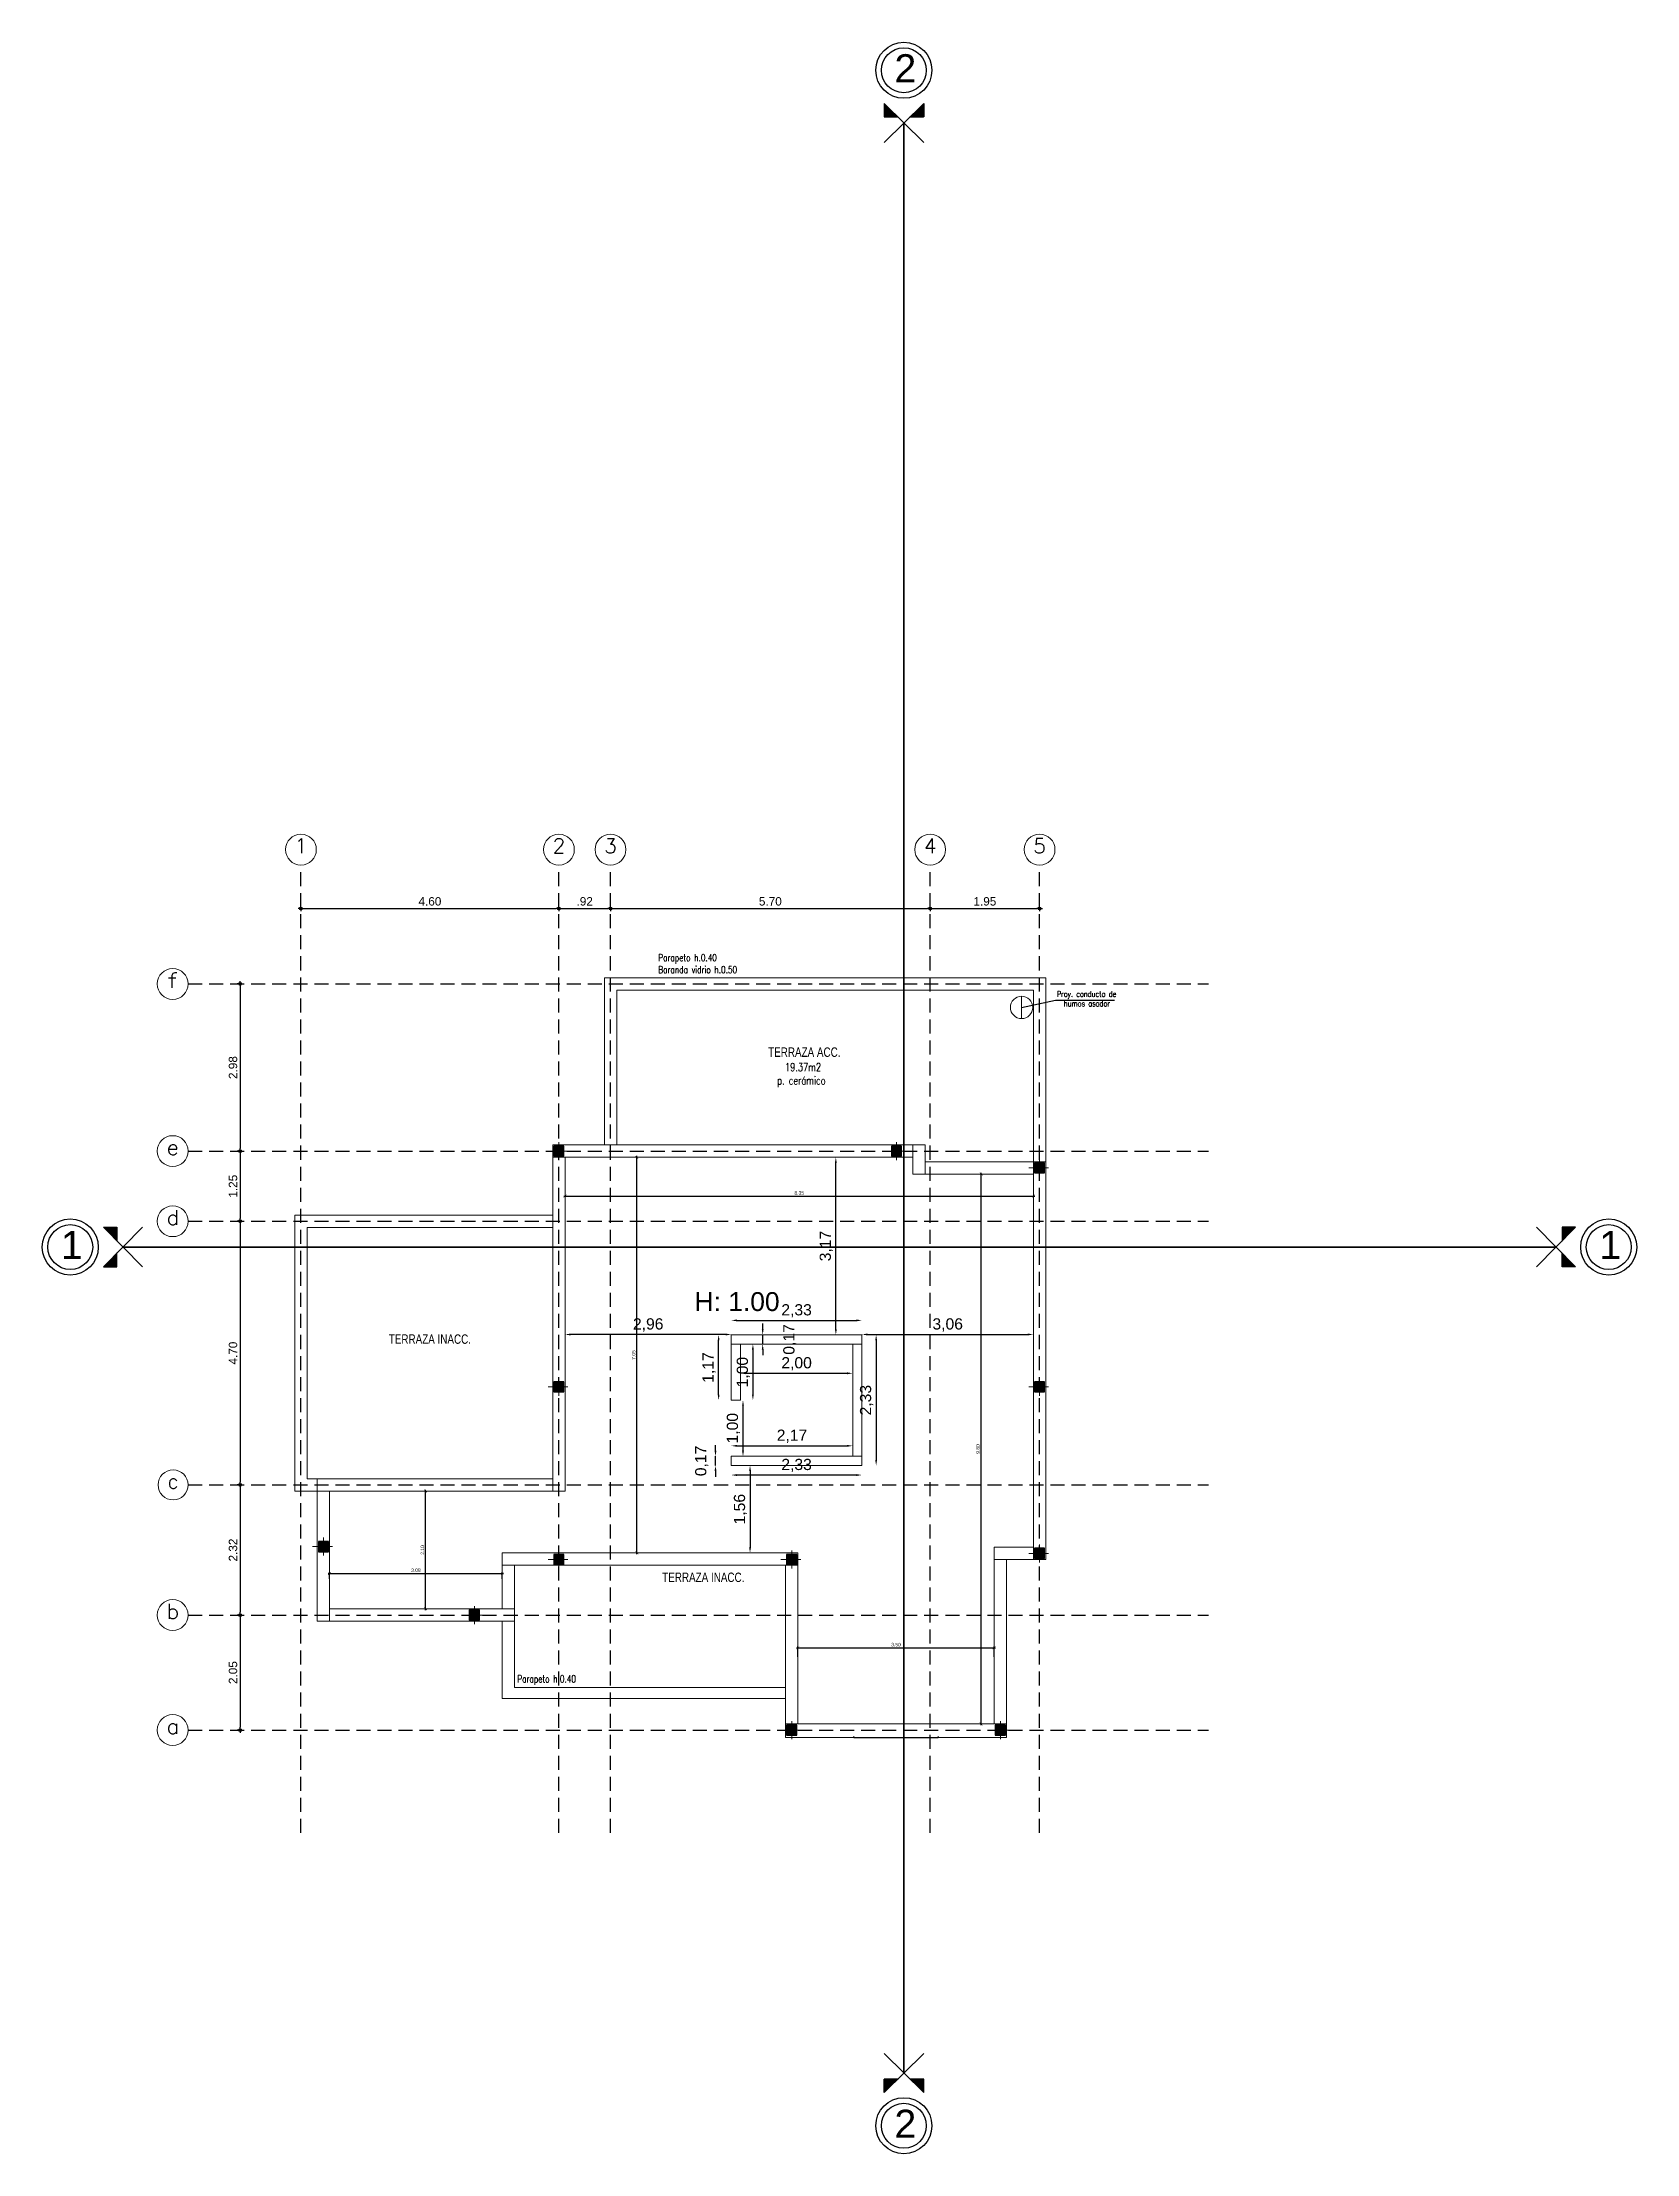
# Model space of a CAD drawing. Header units: millimetres. Extents: x 299 to 493, y -175 to -78.
# Drawn here: x 464.83 to 493.26, y -115.96 to -78.32 of the extents above; entities that cross this region are included whole.
import ezdxf
from ezdxf.enums import TextEntityAlignment as Align

# ---------------------------------------------------------------- set-up
doc = ezdxf.new("R2010")
doc.units = ezdxf.units.MM
for name, pattern in [('$3$HIDDEN', [0.375, 0.25, -0.125]), ('BORDER2', [0.875, 0.25, -0.125, 0.25, -0.125, 0, -0.125]), ('DASHED2', [9.525, 6.35, -3.175])]:
    doc.linetypes.add(name, pattern=pattern)
for name, color, linetype in [('0-TEXTO', 4, 'Continuous'), ('005 SOLADOS', 8, 'Continuous'), ('02AGUA FRIA170', 170, 'Continuous'), ('04', 4, 'Continuous'), ('B-COTAS', 1, 'Continuous'), ('BARANDAS', 6, 'Continuous'), ('DIM-COTAS', 2, 'Continuous'), ('MUEBLE', 8, 'Continuous')]:
    doc.layers.add(name, color=color, linetype=linetype)
for name, color, linetype, lineweight in [('0.10', 7, 'Continuous', 13), ('01MUEBLES251', 251, 'Continuous', 9), ('A-WALL', 3, 'Continuous', 9)]:
    doc.layers.add(name, color=color, linetype=linetype, lineweight=lineweight)
doc.styles.add('Arial', font='arial.ttf', dxfattribs={"height": 0.15})
doc.styles.add('CYPETXT_romans', font='romans__.ttf', dxfattribs={"height": 0.2})
doc.styles.add('DESLOC', font='arial.ttf', dxfattribs={"width": 0.75})
doc.styles.add('RomanS', font='romans.shx')
doc.styles.get("Standard").update_dxf_attribs({"font": 'arial.ttf'})
doc.styles.add('SWIS', font='arial.ttf')
doc.dimstyles.new('25', dxfattribs={"dimscale": 0, "dimtxt": 0.0625, "dimasz": 0.05, "dimexe": 0.025, "dimexo": 0.0625, "dimgap": 0.025, "dimtad": 1, "dimzin": 0, "dimdsep": 46, "dimtxsty": 'SWIS', "dimblk": 'ARCHTICK', "dimcen": 0.05, "dimdle": 0.025, "dimclrd": 1, "dimclre": 8, "dimclrt": 1, "dimazin": 0, "dimtfac": 1, "dimtix": 1, "dimtofl": 0, "dimtmove": 1, "dimatfit": 0, "dimfxl": 1, "dimtolj": 1, "dimtzin": 0, "dimlwd": -1, "dimlwe": -1, "dimarcsym": 0})
doc.dimstyles.new('Cota 1-100', dxfattribs={"dimtxt": 0.2, "dimasz": 0.1, "dimexe": 0.05, "dimexo": 0.05, "dimgap": 0.05, "dimtad": 1, "dimzin": 1, "dimtxsty": 'Standard', "dimcen": 0.1, "dimse1": 1, "dimse2": 1, "dimaunit": 1, "dimadec": 4, "dimazin": 0, "dimtfac": 1, "dimtmove": 2, "dimatfit": 3, "dimfxl": 1, "dimarcsym": 0})
doc.dimstyles.new('DIM100', dxfattribs={"dimtxt": 0.16, "dimasz": 0.1, "dimexe": 0, "dimexo": 0, "dimgap": 0.12, "dimtad": 1, "dimzin": 4, "dimdsep": 46, "dimtxsty": 'RomanS', "dimblk1": 'DIMBLK', "dimblk2": 'DIMBLK', "dimsah": 1, "dimcen": 0, "dimse1": 1, "dimse2": 1, "dimclrd": 8, "dimclre": 2, "dimclrt": 2, "dimadec": 0, "dimazin": 0, "dimtfac": 1, "dimtix": 1, "dimtmove": 2, "dimatfit": 3, "dimldrblk": 'DIMBLK', "dimfxl": 1, "dimtvp": 1.75, "dimtolj": 1, "dimtzin": 4, "dimarcsym": 0})

msp = doc.modelspace()

# ---------------------------------------------------------------- texts
at = {"layer": '0-TEXTO', "attachment_point": 1, "style": 'DESLOC'}
for s, width, gutter_width, heights, insert, char_height in [('{\\Fromans|c0;\\H0.85x;\\PParapeto h.0.40 \\PBaranda vidrio h.0.50}', 2.94197, 0.96, [0.834], (475.814, -94.367, 0.041), 0.15), ('{\\Fromans|c0;\\H0.85x;\\P\\pi1.02731;Proy. conducto de \\P\\pi1.15116;humos asador}', 2.94197, 0.96, [0.834], (481.893, -95.068, 0.041), 0.12), ('\\pi0.66651;TERRAZA ACC.\\P\\pi0.96809;{\\Fromans|c0;\\H0.85x;19.37m2\\P\\pi0.8279;p. cerámico}', 2.34699, 1.5, [1.363], (477.106, -96.242, 0.041), 0.16793), ('\\pi0.57854;TERRAZA INACC.', 2.34699, 1.5, [1.363], (470.43, -101.357, 0.041), 0.16793), ('\\pi0.57854;TERRAZA INACC.', 2.34699, 1.5, [1.363], (475.305, -105.603, 0.041), 0.16793), ('{\\Fromans|c0;\\H0.85x;\\PParapeto h.0.40 }', 2.94197, 0.96, [0.834], (473.301, -107.221, 0.041), 0.15)]:
    msp.add_mtext_dynamic_manual_height_columns(s, width=width, gutter_width=gutter_width, heights=heights, dxfattribs=dict(at, insert=insert, char_height=char_height))
at = {"layer": '04', "insert": (476.46, -100.604, 0.041), "char_height": 0.3368, "attachment_point": 1}
msp.add_mtext_dynamic_manual_height_columns('H: 1.00', width=7.00812, gutter_width=1.684, heights=[0], dxfattribs=at)

# ---------------------------------------------------------------- blocks, each defined once
blk = doc.blocks.new('DIMBLK')
for q in [(-1, 0), (0, 1), (1, 0), (0, -1)]:
    blk.add_line((0, 0), q)
blk.add_circle((0, 0), 0.5)
blk = doc.blocks.new('*D439')
at = {"layer": 'Defpoints', "color": 0, "transparency": 16777216}
for p in [(242.228, -138.785), (246.828, -138.785), (246.828, -138.785)]:
    blk.add_point(p, dxfattribs=at)
at = {"layer": 'DIM-COTAS', "color": 8, "transparency": 16777216}
blk.add_line((242.278, -138.785), (246.778, -138.785), dxfattribs=at)
at = {"layer": 'DIM-COTAS', "color": 8, "transparency": 16777216, "xscale": 0.05, "yscale": 0.05, "zscale": 0.05, "rotation": 180}
blk.add_blockref('DIMBLK', (242.228, -138.785), dxfattribs=at)
at = {"layer": 'DIM-COTAS', "color": 8, "transparency": 16777216, "xscale": 0.05, "yscale": 0.05, "zscale": 0.05}
blk.add_blockref('DIMBLK', (246.828, -138.785), dxfattribs=at)
at = {"layer": 'DIM-COTAS', "color": 2, "transparency": 16777216, "insert": (244.528, -138.659), "char_height": 0.15, "attachment_point": 5}
blk.add_mtext('\\A1;4.60', dxfattribs=at)
blk = doc.blocks.new('*D440')
at = {"layer": 'Defpoints', "color": 0, "transparency": 16777216}
for p in [(246.828, -138.785), (247.748, -138.785), (247.748, -138.785)]:
    blk.add_point(p, dxfattribs=at)
at = {"layer": 'DIM-COTAS', "color": 8, "transparency": 16777216}
blk.add_line((246.878, -138.785), (247.698, -138.785), dxfattribs=at)
at = {"layer": 'DIM-COTAS', "color": 8, "transparency": 16777216, "xscale": 0.05, "yscale": 0.05, "zscale": 0.05, "rotation": 180}
blk.add_blockref('DIMBLK', (246.828, -138.785), dxfattribs=at)
at = {"layer": 'DIM-COTAS', "color": 8, "transparency": 16777216, "xscale": 0.05, "yscale": 0.05, "zscale": 0.05}
blk.add_blockref('DIMBLK', (247.748, -138.785), dxfattribs=at)
at = {"layer": 'DIM-COTAS', "color": 2, "transparency": 16777216, "insert": (247.288, -138.659), "char_height": 0.15, "attachment_point": 5}
blk.add_mtext('\\A1;.92', dxfattribs=at)
blk = doc.blocks.new('*D441')
at = {"layer": 'Defpoints', "color": 0, "transparency": 16777216}
for p in [(253.448, -138.785), (255.398, -138.785), (255.398, -138.785)]:
    blk.add_point(p, dxfattribs=at)
at = {"layer": 'DIM-COTAS', "color": 8, "transparency": 16777216}
blk.add_line((253.498, -138.785), (255.348, -138.785), dxfattribs=at)
at = {"layer": 'DIM-COTAS', "color": 8, "transparency": 16777216, "xscale": 0.05, "yscale": 0.05, "zscale": 0.05, "rotation": 180}
blk.add_blockref('DIMBLK', (253.448, -138.785), dxfattribs=at)
at = {"layer": 'DIM-COTAS', "color": 8, "transparency": 16777216, "xscale": 0.05, "yscale": 0.05, "zscale": 0.05}
blk.add_blockref('DIMBLK', (255.398, -138.785), dxfattribs=at)
at = {"layer": 'DIM-COTAS', "color": 2, "transparency": 16777216, "insert": (254.423, -138.659), "char_height": 0.15, "attachment_point": 5}
blk.add_mtext('\\A1;1.95', dxfattribs=at)
blk = doc.blocks.new('*D442')
at = {"layer": 'Defpoints', "color": 0, "transparency": 16777216}
for p in [(247.748, -138.785), (253.448, -138.785), (253.448, -138.785)]:
    blk.add_point(p, dxfattribs=at)
at = {"layer": 'DIM-COTAS', "color": 8, "transparency": 16777216}
blk.add_line((247.798, -138.785), (253.398, -138.785), dxfattribs=at)
at = {"layer": 'DIM-COTAS', "color": 8, "transparency": 16777216, "xscale": 0.05, "yscale": 0.05, "zscale": 0.05, "rotation": 180}
blk.add_blockref('DIMBLK', (247.748, -138.785), dxfattribs=at)
at = {"layer": 'DIM-COTAS', "color": 8, "transparency": 16777216, "xscale": 0.05, "yscale": 0.05, "zscale": 0.05}
blk.add_blockref('DIMBLK', (253.448, -138.785), dxfattribs=at)
at = {"layer": 'DIM-COTAS', "color": 2, "transparency": 16777216, "insert": (250.598, -138.659), "char_height": 0.15, "attachment_point": 5}
blk.add_mtext('\\A1;5.70', dxfattribs=at)
blk = doc.blocks.new('*D443')
at = {"layer": 'Defpoints', "color": 0, "transparency": 16777216}
for p in [(241.144, -143.111), (241.144, -144.361), (241.144, -144.361)]:
    blk.add_point(p, dxfattribs=at)
at = {"layer": 'DIM-COTAS', "color": 8, "transparency": 16777216}
blk.add_line((241.144, -143.161), (241.144, -144.311), dxfattribs=at)
at = {"layer": 'DIM-COTAS', "color": 8, "transparency": 16777216, "xscale": 0.05, "yscale": 0.05, "zscale": 0.05}
for p, rotation in [((241.144, -143.111), 90), ((241.144, -144.361), 270)]:
    blk.add_blockref('DIMBLK', p, dxfattribs=dict(at, rotation=rotation))
at = {"layer": 'DIM-COTAS', "color": 2, "transparency": 16777216, "insert": (241.018, -143.736), "char_height": 0.15, "attachment_point": 5, "rotation": 90}
blk.add_mtext('\\A1;1.25', dxfattribs=at)
blk = doc.blocks.new('*D444')
at = {"layer": 'Defpoints', "color": 0, "transparency": 16777216}
for p in [(241.144, -144.361), (241.144, -149.061), (241.144, -149.061)]:
    blk.add_point(p, dxfattribs=at)
at = {"layer": 'DIM-COTAS', "color": 8, "transparency": 16777216}
blk.add_line((241.144, -144.411), (241.144, -149.011), dxfattribs=at)
at = {"layer": 'DIM-COTAS', "color": 8, "transparency": 16777216, "xscale": 0.05, "yscale": 0.05, "zscale": 0.05}
for p, rotation in [((241.144, -144.361), 90), ((241.144, -149.061), 270)]:
    blk.add_blockref('DIMBLK', p, dxfattribs=dict(at, rotation=rotation))
at = {"layer": 'DIM-COTAS', "color": 2, "transparency": 16777216, "insert": (241.018, -146.711), "char_height": 0.15, "attachment_point": 5, "rotation": 90}
blk.add_mtext('\\A1;4.70', dxfattribs=at)
blk = doc.blocks.new('*D445')
at = {"layer": 'Defpoints', "color": 0, "transparency": 16777216}
for p in [(241.144, -149.061), (241.144, -151.381), (241.144, -151.381)]:
    blk.add_point(p, dxfattribs=at)
at = {"layer": 'DIM-COTAS', "color": 8, "transparency": 16777216}
blk.add_line((241.144, -149.111), (241.144, -151.331), dxfattribs=at)
at = {"layer": 'DIM-COTAS', "color": 8, "transparency": 16777216, "xscale": 0.05, "yscale": 0.05, "zscale": 0.05}
for p, rotation in [((241.144, -149.061), 90), ((241.144, -151.381), 270)]:
    blk.add_blockref('DIMBLK', p, dxfattribs=dict(at, rotation=rotation))
at = {"layer": 'DIM-COTAS', "color": 2, "transparency": 16777216, "insert": (241.018, -150.221), "char_height": 0.15, "attachment_point": 5, "rotation": 90}
blk.add_mtext('\\A1;2.32', dxfattribs=at)
blk = doc.blocks.new('*D446')
at = {"layer": 'Defpoints', "color": 0, "transparency": 16777216}
for p in [(241.144, -151.381), (241.144, -153.431), (241.144, -153.431)]:
    blk.add_point(p, dxfattribs=at)
at = {"layer": 'DIM-COTAS', "color": 8, "transparency": 16777216}
blk.add_line((241.144, -151.431), (241.144, -153.381), dxfattribs=at)
at = {"layer": 'DIM-COTAS', "color": 8, "transparency": 16777216, "xscale": 0.05, "yscale": 0.05, "zscale": 0.05}
for p, rotation in [((241.144, -151.381), 90), ((241.144, -153.431), 270)]:
    blk.add_blockref('DIMBLK', p, dxfattribs=dict(at, rotation=rotation))
at = {"layer": 'DIM-COTAS', "color": 2, "transparency": 16777216, "insert": (241.018, -152.406), "char_height": 0.15, "attachment_point": 5, "rotation": 90}
blk.add_mtext('\\A1;2.05', dxfattribs=at)
blk = doc.blocks.new('*D438')
at = {"layer": 'Defpoints', "color": 0, "transparency": 16777216}
for p in [(241.144, -140.131), (241.144, -143.111), (241.144, -143.111)]:
    blk.add_point(p, dxfattribs=at)
at = {"layer": 'DIM-COTAS', "color": 8, "transparency": 16777216}
blk.add_line((241.144, -140.181), (241.144, -143.061), dxfattribs=at)
at = {"layer": 'DIM-COTAS', "color": 8, "transparency": 16777216, "xscale": 0.05, "yscale": 0.05, "zscale": 0.05}
for p, rotation in [((241.144, -140.131), 90), ((241.144, -143.111), 270)]:
    blk.add_blockref('DIMBLK', p, dxfattribs=dict(at, rotation=rotation))
at = {"layer": 'DIM-COTAS', "color": 2, "transparency": 16777216, "insert": (241.018, -141.621), "char_height": 0.15, "attachment_point": 5, "rotation": 90}
blk.add_mtext('\\A1;2.98', dxfattribs=at)
blk = doc.blocks.new('_ArchTick')
at = {"color": 0, "linetype": 'ByBlock', "const_width": 0.15}
blk.add_lwpolyline([(-0.5, -0.5), (0.5, 0.5)], dxfattribs=at)
blk = doc.blocks.new('*D523')
at = {"layer": '04', "color": 8, "transparency": 16777216}
for p, q in [((475.409, -98.2), (475.407, -98.2)), ((475.409, -105.25), (475.407, -105.25))]:
    blk.add_line(p, q, dxfattribs=at)
at = {"layer": '04', "color": 1, "transparency": 16777216}
blk.add_line((475.432, -105.275), (475.432, -98.175), dxfattribs=at)
at = {"layer": 'Defpoints', "color": 0, "transparency": 16777216}
for p in [(475.432, -98.2), (475.472, -98.2), (475.472, -105.25)]:
    blk.add_point(p, dxfattribs=at)
at = {"layer": '04', "color": 1, "transparency": 16777216, "xscale": 0.05, "yscale": 0.05, "zscale": 0.05}
for p, rotation in [((475.432, -98.2), 90), ((475.432, -105.25), 270)]:
    blk.add_blockref('_ArchTick', p, dxfattribs=dict(at, rotation=rotation))
at = {"layer": '04', "color": 1, "transparency": 16777216, "insert": (475.375, -101.725), "char_height": 0.0625, "attachment_point": 5, "rotation": 90, "style": 'SWIS'}
blk.add_mtext('\\A1;7.05', dxfattribs=at)
blk = doc.blocks.new('*D524')
at = {"layer": '04', "color": 1, "transparency": 16777216}
blk.add_line((474.127, -98.893), (482.527, -98.893), dxfattribs=at)
at = {"layer": '04', "color": 8, "transparency": 16777216}
for p, q in [((474.152, -98.87), (474.152, -98.868)), ((482.502, -98.87), (482.502, -98.868))]:
    blk.add_line(p, q, dxfattribs=at)
at = {"layer": 'Defpoints', "color": 0, "transparency": 16777216}
for p in [(474.152, -98.932), (482.502, -98.893), (482.502, -98.932)]:
    blk.add_point(p, dxfattribs=at)
at = {"layer": '04', "color": 1, "transparency": 16777216, "xscale": 0.05, "yscale": 0.05, "zscale": 0.05, "rotation": 180}
blk.add_blockref('_ArchTick', (474.152, -98.893), dxfattribs=at)
at = {"layer": '04', "color": 1, "transparency": 16777216, "xscale": 0.05, "yscale": 0.05, "zscale": 0.05}
blk.add_blockref('_ArchTick', (482.502, -98.893), dxfattribs=at)
at = {"layer": '04', "color": 1, "transparency": 16777216, "insert": (478.327, -98.836), "char_height": 0.0625, "attachment_point": 5, "style": 'SWIS'}
blk.add_mtext('\\A1;8.35', dxfattribs=at)
blk = doc.blocks.new('*D522')
at = {"layer": '04', "color": 8, "transparency": 16777216}
for p, q in [((481.548, -98.5), (481.546, -98.5)), ((481.548, -108.3), (481.546, -108.3))]:
    blk.add_line(p, q, dxfattribs=at)
at = {"layer": '04', "color": 1, "transparency": 16777216}
blk.add_line((481.571, -108.325), (481.571, -98.475), dxfattribs=at)
at = {"layer": 'Defpoints', "color": 0, "transparency": 16777216}
for p in [(481.571, -98.5), (481.611, -98.5), (481.611, -108.3)]:
    blk.add_point(p, dxfattribs=at)
at = {"layer": '04', "color": 1, "transparency": 16777216, "xscale": 0.05, "yscale": 0.05, "zscale": 0.05}
for p, rotation in [((481.571, -98.5), 90), ((481.571, -108.3), 270)]:
    blk.add_blockref('_ArchTick', p, dxfattribs=dict(at, rotation=rotation))
at = {"layer": '04', "color": 1, "transparency": 16777216, "insert": (481.514, -103.4), "char_height": 0.0625, "attachment_point": 5, "rotation": 90, "style": 'SWIS'}
blk.add_mtext('\\A1;9.80', dxfattribs=at)
blk = doc.blocks.new('ejes de replanteo')
at = {"layer": '02AGUA FRIA170'}
h = blk.add_hatch(color=256, dxfattribs=at)
h.dxf.hatch_style = 1
h.paths.add_polyline_path([(20.168, 38.9), (20.168, 38.65), (20.418, 38.65)])
h = blk.add_hatch(color=256, dxfattribs=at)
h.dxf.hatch_style = 1
h.paths.add_polyline_path([(20.875, 38.9), (20.625, 38.65), (20.875, 38.65)])
h = blk.add_hatch(color=256, dxfattribs=at)
h.dxf.hatch_style = 1
h.paths.add_polyline_path([(6.25, 18.869), (6.5, 18.619), (6.5, 18.869)])
h = blk.add_hatch(color=256, dxfattribs=at)
h.dxf.hatch_style = 1
h.paths.add_polyline_path([(32.497, 18.869), (32.247, 18.869), (32.247, 18.619)])
h = blk.add_hatch(color=256, dxfattribs=at)
h.dxf.hatch_style = 1
h.paths.add_polyline_path([(6.25, 18.162), (6.5, 18.162), (6.5, 18.412)])
h = blk.add_hatch(color=256, dxfattribs=at)
h.dxf.hatch_style = 1
h.paths.add_polyline_path([(32.497, 18.162), (32.247, 18.412), (32.247, 18.162)])
h = blk.add_hatch(color=256, dxfattribs=at)
h.dxf.hatch_style = 1
h.paths.add_polyline_path([(20.168, 3.445), (20.418, 3.695), (20.168, 3.695)])
h = blk.add_hatch(color=256, dxfattribs=at)
h.dxf.hatch_style = 1
h.paths.add_polyline_path([(20.875, 3.445), (20.875, 3.695), (20.625, 3.695)])
for p, q in [((20.168, 38.203), (20.875, 38.9)), ((20.168, 38.9), (20.875, 38.203)), ((20.168, 38.9), (20.168, 38.66)), ((20.875, 38.9), (20.875, 38.66)), ((20.168, 38.66), (20.418, 38.66)), ((20.875, 38.66), (20.625, 38.66)), ((6.947, 18.162), (6.25, 18.869)), ((6.25, 18.162), (6.947, 18.869)), ((6.25, 18.869), (6.49, 18.869)), ((6.49, 18.869), (6.49, 18.619)), ((31.8, 18.869), (32.497, 18.162)), ((32.497, 18.869), (31.8, 18.162)), ((32.497, 18.869), (32.257, 18.869)), ((32.257, 18.869), (32.257, 18.619)), ((6.25, 18.162), (6.49, 18.162)), ((6.49, 18.162), (6.49, 18.412)), ((32.257, 18.162), (32.257, 18.412)), ((32.497, 18.162), (32.257, 18.162)), ((20.875, 4.142), (20.168, 3.445)), ((20.875, 3.445), (20.168, 4.142)), ((20.168, 3.445), (20.168, 3.685)), ((20.168, 3.685), (20.418, 3.685)), ((20.875, 3.685), (20.625, 3.685)), ((20.875, 3.445), (20.875, 3.685))]:
    blk.add_line(p, q, dxfattribs=at)
at = {"layer": '02AGUA FRIA170', "linetype": 'BORDER2', "const_width": 0.03}
for points in [[(20.521, 38.552), (20.521, 3.794)], [(6.599, 18.516), (32.149, 18.516)]]:
    blk.add_lwpolyline(points, dxfattribs=at)
at = {"layer": '02AGUA FRIA170'}
for centre, radius in [((20.521, 39.492), 0.5), ((20.521, 39.492), 0.4), ((5.659, 18.516), 0.5), ((5.659, 18.516), 0.4), ((33.089, 18.516), 0.5), ((33.089, 18.516), 0.4), ((20.521, 2.853), 0.5), ((20.521, 2.853), 0.4)]:
    blk.add_circle(centre, radius, dxfattribs=at)
at = {"layer": '02AGUA FRIA170', "style": 'Arial'}
for s, p in [('2', (20.354, 39.278)), ('1', (5.492, 18.302)), ('1', (32.922, 18.302)), ('2', (20.354, 2.639))]:
    blk.add_text(s, height=0.5, dxfattribs=at).set_placement(p)
blk = doc.blocks.new('columna 20x20')
at = {"transparency": 33554687}
h = blk.add_hatch(color=220, dxfattribs=at)
h.dxf.hatch_style = 1
h.paths.add_polyline_path([(979.633, 157.587), (979.833, 157.587), (979.833, 157.387), (979.633, 157.387)])
at = {"layer": 'BARANDAS'}
blk.add_lwpolyline([(979.633, 157.587), (979.833, 157.587), (979.833, 157.387), (979.633, 157.387), (979.633, 157.587)], dxfattribs=at)
at = {"layer": 'MUEBLE', "linetype": 'DASHED2', "lineweight": 5, "ltscale": 0.1}
for points in [[(979.733, 157.702), (979.733, 157.308)], [(979.555, 157.487), (979.911, 157.487)]]:
    blk.add_lwpolyline(points, dxfattribs=at)
blk = doc.blocks.new('*D525')
at = {"layer": '04', "color": 1, "transparency": 16777216}
blk.add_line((471.665, -106.275), (471.665, -104.125), dxfattribs=at)
at = {"layer": '04', "color": 8, "transparency": 16777216}
for p, q in [((471.665, -104.15), (471.69, -104.15)), ((471.665, -106.25), (471.69, -106.25))]:
    blk.add_line(p, q, dxfattribs=at)
at = {"layer": 'Defpoints', "color": 0, "transparency": 16777216}
for p in [(471.602, -104.15), (471.665, -104.15), (471.602, -106.25)]:
    blk.add_point(p, dxfattribs=at)
at = {"layer": '04', "color": 1, "transparency": 16777216, "xscale": 0.05, "yscale": 0.05, "zscale": 0.05}
for p, rotation in [((471.665, -104.15), 90), ((471.665, -106.25), 270)]:
    blk.add_blockref('_ArchTick', p, dxfattribs=dict(at, rotation=rotation))
at = {"layer": '04', "color": 1, "transparency": 16777216, "insert": (471.608, -105.2), "char_height": 0.0625, "attachment_point": 5, "rotation": 90, "style": 'SWIS'}
blk.add_mtext('\\A1;2.10', dxfattribs=at)
blk = doc.blocks.new('*D526')
at = {"layer": '04', "color": 1, "transparency": 16777216}
blk.add_line((469.927, -105.618), (473.057, -105.618), dxfattribs=at)
at = {"layer": '04', "color": 8, "transparency": 16777216}
for p, q in [((469.952, -105.713), (469.952, -105.593)), ((473.032, -105.713), (473.032, -105.593))]:
    blk.add_line(p, q, dxfattribs=at)
at = {"layer": 'Defpoints', "color": 0, "transparency": 16777216}
for p in [(473.032, -105.618), (469.952, -105.775), (473.032, -105.775)]:
    blk.add_point(p, dxfattribs=at)
at = {"layer": '04', "color": 1, "transparency": 16777216, "xscale": 0.05, "yscale": 0.05, "zscale": 0.05, "rotation": 180}
blk.add_blockref('_ArchTick', (469.952, -105.618), dxfattribs=at)
at = {"layer": '04', "color": 1, "transparency": 16777216, "xscale": 0.05, "yscale": 0.05, "zscale": 0.05}
blk.add_blockref('_ArchTick', (473.032, -105.618), dxfattribs=at)
at = {"layer": '04', "color": 1, "transparency": 16777216, "insert": (471.492, -105.561), "char_height": 0.0625, "attachment_point": 5, "style": 'SWIS'}
blk.add_mtext('\\A1;3.08', dxfattribs=at)
blk = doc.blocks.new('*D527')
at = {"layer": '04', "color": 1, "transparency": 16777216}
blk.add_line((478.277, -106.944), (481.827, -106.944), dxfattribs=at)
at = {"layer": '04', "color": 8, "transparency": 16777216}
for p, q in [((478.302, -107.106), (478.302, -106.919)), ((481.802, -107.106), (481.802, -106.919))]:
    blk.add_line(p, q, dxfattribs=at)
at = {"layer": 'Defpoints', "color": 0, "transparency": 16777216}
for p in [(478.302, -107.168), (481.802, -106.944), (481.802, -107.168)]:
    blk.add_point(p, dxfattribs=at)
at = {"layer": '04', "color": 1, "transparency": 16777216, "xscale": 0.05, "yscale": 0.05, "zscale": 0.05, "rotation": 180}
blk.add_blockref('_ArchTick', (478.302, -106.944), dxfattribs=at)
at = {"layer": '04', "color": 1, "transparency": 16777216, "xscale": 0.05, "yscale": 0.05, "zscale": 0.05}
blk.add_blockref('_ArchTick', (481.802, -106.944), dxfattribs=at)
at = {"layer": '04', "color": 1, "transparency": 16777216, "insert": (480.052, -106.887), "char_height": 0.0625, "attachment_point": 5, "style": 'SWIS'}
blk.add_mtext('\\A1;3.50', dxfattribs=at)
blk = doc.blocks.new('*D535')
at = {"layer": '04', "color": 0, "lineweight": -2, "transparency": 16777216}
blk.add_line((477.215, -101.108), (479.345, -101.108), dxfattribs=at)
at = {"layer": '04', "color": 0, "transparency": 16777216}
for points in [[(477.215, -101.091), (477.215, -101.124), (477.115, -101.108)], [(479.345, -101.091), (479.345, -101.124), (479.445, -101.108)]]:
    blk.add_solid(points, dxfattribs=at)
at = {"layer": 'Defpoints', "color": 0, "transparency": 16777216}
for p in [(479.445, -101.108), (477.115, -101.365), (479.445, -101.365)]:
    blk.add_point(p, dxfattribs=at)
at = {"layer": '04', "color": 0, "transparency": 16777216, "insert": (478.28, -100.937), "char_height": 0.2, "attachment_point": 5}
blk.add_mtext('2,33', dxfattribs=at)
blk = doc.blocks.new('*D536')
at = {"layer": '04', "color": 0, "lineweight": -2, "transparency": 16777216}
blk.add_line((479.698, -101.465), (479.698, -103.595), dxfattribs=at)
at = {"layer": '04', "color": 0, "transparency": 16777216}
for points in [[(479.681, -101.465), (479.715, -101.465), (479.698, -101.365)], [(479.681, -103.595), (479.715, -103.595), (479.698, -103.695)]]:
    blk.add_solid(points, dxfattribs=at)
at = {"layer": 'Defpoints', "color": 0, "transparency": 16777216}
for p in [(479.445, -101.365), (479.445, -103.695), (479.698, -103.695)]:
    blk.add_point(p, dxfattribs=at)
at = {"layer": '04', "color": 0, "transparency": 16777216, "insert": (479.528, -102.53), "char_height": 0.2, "attachment_point": 5, "rotation": 90}
blk.add_mtext('2,33', dxfattribs=at)
blk = doc.blocks.new('*D537')
at = {"layer": '04', "color": 0, "lineweight": -2, "transparency": 16777216}
blk.add_line((477.38, -102.051), (479.18, -102.051), dxfattribs=at)
at = {"layer": '04', "color": 0, "transparency": 16777216}
for points in [[(477.38, -102.034), (477.38, -102.068), (477.28, -102.051)], [(479.18, -102.034), (479.18, -102.068), (479.28, -102.051)]]:
    blk.add_solid(points, dxfattribs=at)
at = {"layer": 'Defpoints', "color": 0, "transparency": 16777216}
for p in [(477.28, -101.818), (479.28, -101.818), (479.28, -102.051)]:
    blk.add_point(p, dxfattribs=at)
at = {"layer": '04', "color": 0, "transparency": 16777216, "insert": (478.28, -101.881), "char_height": 0.2, "attachment_point": 5}
blk.add_mtext('2,00', dxfattribs=at)
blk = doc.blocks.new('*D538')
at = {"layer": '04', "color": 0, "lineweight": -2, "transparency": 16777216}
blk.add_line((477.501, -101.63), (477.501, -102.43), dxfattribs=at)
at = {"layer": '04', "color": 0, "transparency": 16777216}
for points in [[(477.484, -101.63), (477.517, -101.63), (477.501, -101.53)], [(477.484, -102.43), (477.517, -102.43), (477.501, -102.53)]]:
    blk.add_solid(points, dxfattribs=at)
at = {"layer": 'Defpoints', "color": 0, "transparency": 16777216}
for p in [(477.28, -101.53), (477.28, -102.53), (477.501, -102.53)]:
    blk.add_point(p, dxfattribs=at)
at = {"layer": '04', "color": 0, "transparency": 16777216, "insert": (477.331, -102.03), "char_height": 0.2, "attachment_point": 5, "rotation": 90}
blk.add_mtext('1,00', dxfattribs=at)
blk = doc.blocks.new('*D539')
at = {"layer": '04', "color": 0, "lineweight": -2, "transparency": 16777216}
blk.add_line((476.89, -102.43), (476.89, -101.465), dxfattribs=at)
at = {"layer": '04', "color": 0, "transparency": 16777216}
for points in [[(476.873, -101.465), (476.906, -101.465), (476.89, -101.365)], [(476.873, -102.43), (476.906, -102.43), (476.89, -102.53)]]:
    blk.add_solid(points, dxfattribs=at)
at = {"layer": 'Defpoints', "color": 0, "transparency": 16777216}
for p in [(476.89, -101.365), (477.115, -101.365), (477.115, -102.53)]:
    blk.add_point(p, dxfattribs=at)
at = {"layer": '04', "color": 0, "transparency": 16777216, "insert": (476.72, -101.948), "char_height": 0.2, "attachment_point": 5, "rotation": 90}
blk.add_mtext('1,17', dxfattribs=at)
blk = doc.blocks.new('*D540')
at = {"layer": '04', "color": 0, "lineweight": -2, "transparency": 16777216}
for p, q in [((477.675, -101.265), (477.675, -101.165)), ((477.675, -101.53), (477.675, -101.365)), ((477.675, -101.63), (477.675, -101.73))]:
    blk.add_line(p, q, dxfattribs=at)
at = {"layer": '04', "color": 0, "transparency": 16777216}
for points in [[(477.659, -101.265), (477.692, -101.265), (477.675, -101.365)], [(477.659, -101.63), (477.692, -101.63), (477.675, -101.53)]]:
    blk.add_solid(points, dxfattribs=at)
at = {"layer": 'Defpoints', "color": 0, "transparency": 16777216}
for p in [(477.457, -101.365), (477.457, -101.53), (477.675, -101.365)]:
    blk.add_point(p, dxfattribs=at)
at = {"layer": '04', "color": 0, "transparency": 16777216, "insert": (478.161, -101.448), "char_height": 0.2, "attachment_point": 5, "rotation": 90}
blk.add_mtext('0,17', dxfattribs=at)
blk = doc.blocks.new('*D541')
at = {"layer": '04', "color": 0, "lineweight": -2, "transparency": 16777216}
blk.add_line((477.215, -103.344), (479.18, -103.344), dxfattribs=at)
at = {"layer": '04', "color": 0, "transparency": 16777216}
for points in [[(477.215, -103.327), (477.215, -103.36), (477.115, -103.344)], [(479.18, -103.327), (479.18, -103.36), (479.28, -103.344)]]:
    blk.add_solid(points, dxfattribs=at)
at = {"layer": 'Defpoints', "color": 0, "transparency": 16777216}
for p in [(479.28, -103.344), (477.115, -103.53), (479.28, -103.53)]:
    blk.add_point(p, dxfattribs=at)
at = {"layer": '04', "color": 0, "transparency": 16777216, "insert": (478.198, -103.173), "char_height": 0.2, "attachment_point": 5}
blk.add_mtext('2,17', dxfattribs=at)
blk = doc.blocks.new('*D542')
at = {"layer": '04', "color": 0, "lineweight": -2, "transparency": 16777216}
blk.add_line((479.345, -103.864), (477.215, -103.864), dxfattribs=at)
at = {"layer": '04', "color": 0, "transparency": 16777216}
for points in [[(477.215, -103.848), (477.215, -103.881), (477.115, -103.864)], [(479.345, -103.848), (479.345, -103.881), (479.445, -103.864)]]:
    blk.add_solid(points, dxfattribs=at)
at = {"layer": 'Defpoints', "color": 0, "transparency": 16777216}
for p in [(477.115, -103.695), (477.115, -103.864), (479.445, -103.695)]:
    blk.add_point(p, dxfattribs=at)
at = {"layer": '04', "color": 0, "transparency": 16777216, "insert": (478.28, -103.694), "char_height": 0.2, "attachment_point": 5}
blk.add_mtext('2,33', dxfattribs=at)
blk = doc.blocks.new('*D543')
at = {"layer": '04', "color": 0, "lineweight": -2, "transparency": 16777216}
for p, q in [((476.834, -103.43), (476.834, -103.33)), ((476.834, -103.695), (476.834, -103.53)), ((476.834, -103.795), (476.834, -103.895))]:
    blk.add_line(p, q, dxfattribs=at)
at = {"layer": '04', "color": 0, "transparency": 16777216}
for points in [[(476.817, -103.43), (476.851, -103.43), (476.834, -103.53)], [(476.817, -103.795), (476.851, -103.795), (476.834, -103.695)]]:
    blk.add_solid(points, dxfattribs=at)
at = {"layer": 'Defpoints', "color": 0, "transparency": 16777216}
for p in [(476.834, -103.53), (477.115, -103.53), (477.115, -103.695)]:
    blk.add_point(p, dxfattribs=at)
at = {"layer": '04', "color": 0, "transparency": 16777216, "insert": (476.589, -103.613), "char_height": 0.2, "attachment_point": 5, "rotation": 90}
blk.add_mtext('0,17', dxfattribs=at)
blk = doc.blocks.new('*D544')
at = {"layer": '04', "color": 0, "lineweight": -2, "transparency": 16777216}
blk.add_line((479.545, -101.359), (482.402, -101.359), dxfattribs=at)
at = {"layer": '04', "color": 0, "transparency": 16777216}
for points in [[(479.545, -101.342), (479.545, -101.376), (479.445, -101.359)], [(482.402, -101.342), (482.402, -101.376), (482.502, -101.359)]]:
    blk.add_solid(points, dxfattribs=at)
at = {"layer": 'Defpoints', "color": 0, "transparency": 16777216}
for p in [(479.445, -101.365), (482.502, -101.359), (482.502, -101.365)]:
    blk.add_point(p, dxfattribs=at)
at = {"layer": '04', "color": 0, "transparency": 16777216, "insert": (480.974, -101.189), "char_height": 0.2, "attachment_point": 5}
blk.add_mtext('3,06', dxfattribs=at)
blk = doc.blocks.new('*D545')
at = {"layer": '04', "color": 0, "lineweight": -2, "transparency": 16777216}
blk.add_line((477.015, -101.359), (474.252, -101.359), dxfattribs=at)
at = {"layer": '04', "color": 0, "transparency": 16777216}
for points in [[(474.252, -101.342), (474.252, -101.376), (474.152, -101.359)], [(477.015, -101.342), (477.015, -101.376), (477.115, -101.359)]]:
    blk.add_solid(points, dxfattribs=at)
at = {"layer": 'Defpoints', "color": 0, "transparency": 16777216}
for p in [(474.152, -101.359), (474.152, -101.359), (477.115, -101.359)]:
    blk.add_point(p, dxfattribs=at)
at = {"layer": '04', "color": 0, "transparency": 16777216, "insert": (475.634, -101.189), "char_height": 0.2, "attachment_point": 5}
blk.add_mtext('2,96', dxfattribs=at)
blk = doc.blocks.new('*D546')
at = {"layer": '04', "color": 0, "lineweight": -2, "transparency": 16777216}
blk.add_line((478.98, -101.265), (478.98, -98.3), dxfattribs=at)
at = {"layer": '04', "color": 0, "transparency": 16777216}
for points in [[(478.963, -98.3), (478.996, -98.3), (478.98, -98.2)], [(478.963, -101.265), (478.996, -101.265), (478.98, -101.365)]]:
    blk.add_solid(points, dxfattribs=at)
at = {"layer": 'Defpoints', "color": 0, "transparency": 16777216}
for p in [(478.98, -98.2), (479.105, -98.2), (479.105, -101.365)]:
    blk.add_point(p, dxfattribs=at)
at = {"layer": '04', "color": 0, "transparency": 16777216, "insert": (478.81, -99.783), "char_height": 0.2, "attachment_point": 5, "rotation": 90}
blk.add_mtext('3,17', dxfattribs=at)
blk = doc.blocks.new('*D547')
at = {"layer": '04', "color": 0, "lineweight": -2, "transparency": 16777216}
blk.add_line((477.45, -103.795), (477.45, -105.15), dxfattribs=at)
at = {"layer": '04', "color": 0, "transparency": 16777216}
for points in [[(477.433, -103.795), (477.467, -103.795), (477.45, -103.695)], [(477.433, -105.15), (477.467, -105.15), (477.45, -105.25)]]:
    blk.add_solid(points, dxfattribs=at)
at = {"layer": 'Defpoints', "color": 0, "transparency": 16777216}
for p in [(477.45, -103.695), (477.45, -105.25), (477.45, -105.25)]:
    blk.add_point(p, dxfattribs=at)
at = {"layer": '04', "color": 0, "transparency": 16777216, "insert": (477.28, -104.473), "char_height": 0.2, "attachment_point": 5, "rotation": 90}
blk.add_mtext('1,56', dxfattribs=at)
blk = doc.blocks.new('*D548')
at = {"layer": '04', "color": 0, "lineweight": -2, "transparency": 16777216}
blk.add_line((477.324, -102.63), (477.324, -103.43), dxfattribs=at)
at = {"layer": '04', "color": 0, "transparency": 16777216}
for points in [[(477.308, -102.63), (477.341, -102.63), (477.324, -102.53)], [(477.308, -103.43), (477.341, -103.43), (477.324, -103.53)]]:
    blk.add_solid(points, dxfattribs=at)
at = {"layer": 'Defpoints', "color": 0, "transparency": 16777216}
for p in [(477.198, -102.53), (477.198, -103.53), (477.324, -103.53)]:
    blk.add_point(p, dxfattribs=at)
at = {"layer": '04', "color": 0, "transparency": 16777216, "insert": (477.154, -103.03), "char_height": 0.2, "attachment_point": 5, "rotation": 90}
blk.add_mtext('1,00', dxfattribs=at)
blk = doc.blocks.new('rejilla estructural')
at = {"layer": '0.10'}
for centre, radius in [((23.824, -54.774), 0.275), ((28.424, -54.774), 0.275), ((29.344, -54.774), 0.275), ((35.044, -54.774), 0.275), ((36.994, -54.774), 0.275), ((21.539, -57.168), 0.275), ((21.539, -60.148), 0.275), ((21.539, -61.398), 0.275), ((21.545, -66.098), 0.268), ((21.539, -68.418), 0.275), ((21.539, -70.468), 0.275)]:
    blk.add_circle(centre, radius, dxfattribs=at)
at = {"layer": 'B-COTAS', "linetype": '$3$HIDDEN'}
for points in [[(23.824, -72.301), (23.824, -55.049)], [(28.424, -72.301), (28.424, -55.049)], [(29.344, -72.301), (29.344, -55.049)], [(35.044, -72.301), (35.044, -55.049)], [(36.994, -72.301), (36.994, -55.049)], [(21.814, -57.168), (40.003, -57.168)], [(21.814, -60.148), (40.003, -60.148)], [(21.814, -61.398), (40.003, -61.398)], [(21.814, -66.098), (40.003, -66.098)], [(21.814, -68.418), (40.003, -68.418)], [(21.814, -70.468), (40.003, -70.468)]]:
    blk.add_lwpolyline(points, dxfattribs=at)
at = {"layer": '0.10', "style": 'CYPETXT_romans'}
for s, width, p, p2 in [('1', 0.872087, (23.712, -54.84), (23.936, -54.84)), ('2', 0.872087, (28.312, -54.84), (28.536, -54.84)), ('3', 0.872087, (29.232, -54.84), (29.456, -54.84)), ('4', 0.872087, (34.932, -54.84), (35.156, -54.84)), ('5', 0.872087, (36.882, -54.84), (37.106, -54.84)), ('f', 1.431669, (21.427, -57.235), (21.651, -57.235)), ('e', 0.966349, (21.427, -60.215), (21.651, -60.215)), ('d', 0.916473, (21.427, -61.465), (21.651, -61.465)), ('c', 0.862812, (21.445, -66.165), (21.645, -66.165)), ('b', 0.916473, (21.427, -68.485), (21.651, -68.485)), ('a', 0.916473, (21.427, -70.535), (21.651, -70.535))]:
    blk.add_text(s, height=0.267, dxfattribs=dict(at, width=width)).set_placement(p, p2, align=Align.FIT)
at = {"layer": 'DIM-COTAS'}
for base, p1, p2, picture, middle in [((28.424, -55.823), (23.824, -55.823), (28.424, -55.823), '*D439', (26.124, -55.696)), ((29.344, -55.823), (28.424, -55.823), (29.344, -55.823), '*D440', (28.884, -55.696)), ((35.044, -55.823), (29.344, -55.823), (35.044, -55.823), '*D442', (32.194, -55.696)), ((36.994, -55.823), (35.044, -55.823), (36.994, -55.823), '*D441', (36.019, -55.696))]:
    dim = blk.add_linear_dim(base=base, p1=p1, p2=p2, dimstyle='DIM100', override={"dimtxt": 0.15, "dimasz": 0.05, "dimgap": 0.05, "dimtxsty": 'Standard', "dimlwd": 65535}, dxfattribs=at)
    dim.commit()
    dim.dimension.update_dxf_attribs({"geometry": picture, "text_midpoint": middle, "insert": (-218.404, 82.962)})
for base, p1, p2, picture, middle in [((22.741, -60.148), (22.741, -57.168), (22.741, -60.148), '*D438', (22.614, -58.658)), ((22.741, -61.398), (22.741, -60.148), (22.741, -61.398), '*D443', (22.614, -60.773)), ((22.741, -66.098), (22.741, -61.398), (22.741, -66.098), '*D444', (22.614, -63.748)), ((22.741, -68.418), (22.741, -66.098), (22.741, -68.418), '*D445', (22.614, -67.258)), ((22.741, -70.468), (22.741, -68.418), (22.741, -70.468), '*D446', (22.614, -69.443))]:
    dim = blk.add_linear_dim(base=base, p1=p1, p2=p2, angle=270, dimstyle='DIM100', override={"dimtxt": 0.15, "dimasz": 0.05, "dimgap": 0.05, "dimtxsty": 'Standard', "dimlwd": 65535}, dxfattribs=at)
    dim.commit()
    dim.dimension.update_dxf_attribs({"geometry": picture, "text_midpoint": middle, "insert": (-218.404, 82.962)})

# ---------------------------------------------------------------- dimensions: what is measured, and where the dimension line sits
at = {"layer": '04'}
for base, p1, p2, picture, middle in [((475.432, -98.2, 0.041), (475.472, -105.25, 0.041), (475.472, -98.2, 0.041), '*D523', (475.375, -101.725, 0.041)), ((481.571, -98.5, 0.041), (481.611, -108.3, 0.041), (481.611, -98.5, 0.041), '*D522', (481.514, -103.4, 0.041)), ((471.665, -104.15, 0.041), (471.602, -106.25, 0.041), (471.602, -104.15, 0.041), '*D525', (471.608, -105.2, 0.041))]:
    dim = msp.add_linear_dim(base=base, p1=p1, p2=p2, angle=90, dimstyle='25', override={"dimscale": 1}, dxfattribs=at)
    dim.commit()
    dim.dimension.update_dxf_attribs({"geometry": picture, "text_midpoint": middle})
for base, p1, p2, picture, middle in [((478.979722877, -98.200246, 0.041364568), (479.105137691, -101.365246, 0.041364568), (479.105137691, -98.200246, 0.041364568), '*D546', (478.809531881, -99.782746, 0.041364568)), ((477.67528592, -101.365246, 0.041364568), (477.457102308, -101.530246, 0.041364568), (477.457102308, -101.365246, 0.041364568), '*D540', (478.160858908, -101.447746, 0.041364568)), ((476.889825993, -101.365246, 0.041364568), (477.115038336, -102.530246, 0.041364568), (477.115038336, -101.365246, 0.041364568), '*D539', (476.719634998, -101.947746, 0.041364568)), ((477.501, -102.53, 0.041), (477.28, -101.53, 0.041), (477.28, -102.53, 0.041), '*D538', (477.331, -102.03, 0.041)), ((479.698, -103.695, 0.041), (479.445, -101.365, 0.041), (479.445, -103.695, 0.041), '*D536', (479.528, -102.53, 0.041)), ((477.324, -103.53, 0.041), (477.198, -102.53, 0.041), (477.198, -103.53, 0.041), '*D548', (477.154, -103.03, 0.041)), ((476.83399546, -103.530246, 0.041364568), (477.115038336, -103.695246, 0.041364568), (477.115038336, -103.530246, 0.041364568), '*D543', (476.588804464, -103.612746, 0.041364568)), ((477.450138651, -105.250246, 0.041364568), (477.450138651, -103.695246, 0.041364568), (477.450138651, -105.250246, 0.041364568), '*D547', (477.279947655, -104.472746, 0.041364568))]:
    dim = msp.add_linear_dim(base=base, p1=p1, p2=p2, angle=90, dimstyle='Cota 1-100', dxfattribs=at)
    dim.commit()
    dim.dimension.update_dxf_attribs({"geometry": picture, "text_midpoint": middle})
for base, p1, p2, picture, middle in [((482.502, -98.893, 0.041), (474.152, -98.932, 0.041), (482.502, -98.932, 0.041), '*D524', (478.327, -98.836, 0.041)), ((473.032, -105.618, 0.041), (469.952, -105.775, 0.041), (473.032, -105.775, 0.041), '*D526', (471.492, -105.561, 0.041)), ((481.802, -106.944, 0.041), (478.302, -107.168, 0.041), (481.802, -107.168, 0.041), '*D527', (480.052, -106.887, 0.041))]:
    dim = msp.add_linear_dim(base=base, p1=p1, p2=p2, dimstyle='25', override={"dimscale": 1}, dxfattribs=at)
    dim.commit()
    dim.dimension.update_dxf_attribs({"geometry": picture, "text_midpoint": middle})
for base, p1, p2, picture, middle in [((479.445, -101.108, 0.041), (477.115, -101.365, 0.041), (479.445, -101.365, 0.041), '*D535', (478.28, -100.937, 0.041)), ((474.152, -101.359, 0.041), (477.115, -101.359, 0.041), (474.152, -101.359, 0.041), '*D545', (475.634, -101.189, 0.041)), ((482.502, -101.359, 0.041), (479.445, -101.365, 0.041), (482.502, -101.365, 0.041), '*D544', (480.974, -101.189, 0.041)), ((479.28, -102.051, 0.041), (477.28, -101.818, 0.041), (479.28, -101.818, 0.041), '*D537', (478.28, -101.881, 0.041)), ((479.280038336, -103.343609482, 0.041364568), (477.115038336, -103.530246, 0.041364568), (479.280038336, -103.530246, 0.041364568), '*D541', (478.197538336, -103.173418486, 0.041364568)), ((477.115, -103.864, 0.041), (479.445, -103.695, 0.041), (477.115, -103.695, 0.041), '*D542', (478.28, -103.694, 0.041))]:
    dim = msp.add_linear_dim(base=base, p1=p1, p2=p2, dimstyle='Cota 1-100', dxfattribs=at)
    dim.commit()
    dim.dimension.update_dxf_attribs({"geometry": picture, "text_midpoint": middle})

# ---------------------------------------------------------------- linework, layer by layer
at = {"layer": '0-TEXTO'}
for p, q in [((482.292, -95.528, 0.041), (482.894, -95.397, 0.041)), ((482.894, -95.397, 0.041), (483.949, -95.397, 0.041))]:
    msp.add_line(p, q, dxfattribs=at)
at = {"layer": '005 SOLADOS', "elevation": 0.041}
msp.add_lwpolyline([(479.302, -108.54), (480.802, -108.54)], dxfattribs=at)
at = {"layer": '01MUEBLES251'}
msp.add_line((482.292, -95.328, 0.041), (482.292, -95.728, 0.041), dxfattribs=at)
at = {"layer": '01MUEBLES251', "elevation": 0.041}
for points in [[(482.722, -98.28), (482.722, -95), (474.852, -95), (474.852, -97.98)], [(482.502, -98.28), (482.502, -95.22), (475.072, -95.22), (475.072, -97.98)], [(469.732, -104.15), (469.332, -104.15), (469.332, -99.23), (473.932, -99.23)], [(469.732, -103.93), (469.552, -103.93), (469.552, -99.45), (473.932, -99.45)], [(473.032, -106.47), (473.032, -107.85), (478.082, -107.85)], [(473.252, -106.47), (473.252, -107.65), (478.082, -107.65)]]:
    msp.add_lwpolyline(points, dxfattribs=at)
at = {"layer": '01MUEBLES251'}
msp.add_circle((482.292, -95.528, 0.041), 0.2, dxfattribs=at)
at = {"layer": 'A-WALL', "elevation": 0.041}
for points in [[(473.932, -98.2), (480.352, -98.2), (480.352, -97.98), (473.932, -97.98)], [(473.932, -98.2), (473.932, -104.15), (474.152, -104.15), (474.152, -98.2)], [(480.572, -98.5), (480.352, -98.5), (480.352, -97.98), (480.572, -97.98)], [(480.572, -98.5), (482.502, -98.5), (482.502, -98.28), (480.572, -98.28)], [(482.722, -105.37), (482.502, -105.37), (482.502, -98.28), (482.722, -98.28)], [(477.115, -101.53), (477.115, -101.365), (479.445, -101.365), (479.445, -101.53)], [(477.115, -101.53), (477.28, -101.53), (477.28, -102.53), (477.115, -102.53)], [(479.28, -101.53), (479.445, -101.53), (479.445, -103.53), (479.28, -103.53)], [(477.115, -103.695), (477.115, -103.53), (479.445, -103.53), (479.445, -103.695)], [(473.932, -103.93), (473.932, -104.15), (469.732, -104.15), (469.732, -103.93)], [(469.952, -106.47), (469.732, -106.47), (469.732, -104.15), (469.952, -104.15)], [(473.032, -105.47), (478.302, -105.47), (478.302, -105.25), (473.032, -105.25)], [(481.802, -105.37), (482.502, -105.37), (482.502, -105.15), (481.802, -105.15)], [(482.022, -108.3), (481.802, -108.3), (481.802, -105.37), (482.022, -105.37)], [(473.252, -106.25), (473.032, -106.25), (473.032, -105.47), (473.252, -105.47)], [(478.302, -108.3), (478.082, -108.3), (478.082, -105.47), (478.302, -105.47)], [(469.952, -106.47), (473.252, -106.47), (473.252, -106.25), (469.952, -106.25)], [(478.082, -108.54), (482.022, -108.54), (482.022, -108.3), (478.082, -108.3)]]:
    msp.add_lwpolyline(points, close=True, dxfattribs=at)
for points in [[(479.302, -108.52), (479.302, -108.54)], [(480.802, -108.52), (480.802, -108.54)]]:
    msp.add_lwpolyline(points, dxfattribs=at)

# ---------------------------------------------------------------- block references
at = {"xscale": -0.900000000000094, "yscale": 0.900000000000094, "zscale": 0.9000000000000853, "rotation": 90}
for p in [(615.781, 783.669, 0.041), (621.801, 783.669, 0.041), (624.351, 783.37, 0.041), (615.781, 779.469, 0.041), (624.351, 779.469, 0.041), (611.581, 776.619, 0.041), (615.781, 776.391, 0.041), (619.931, 776.391, 0.041), (624.351, 776.499, 0.041), (614.273, 775.4, 0.041), (619.931, 773.349, 0.041), (623.651, 773.349, 0.041)]:
    msp.add_blockref('columna 20x20', p, dxfattribs=at)
at = {"layer": '04'}
for name, p in [('ejes de replanteo', (459.671, -118.316, 0.041)), ('rejilla estructural', (445.618, -37.942, 0.041))]:
    msp.add_blockref(name, p, dxfattribs=at)

msp.set_redraw_order([(e.dxf.handle, doc.entitydb.next_handle()) for e in msp.query("TEXT MTEXT ATTDEF DIMENSION ARC_DIMENSION")])  # texts and dimensions are drawn at this point

doc.saveas('drawing.dxf')
